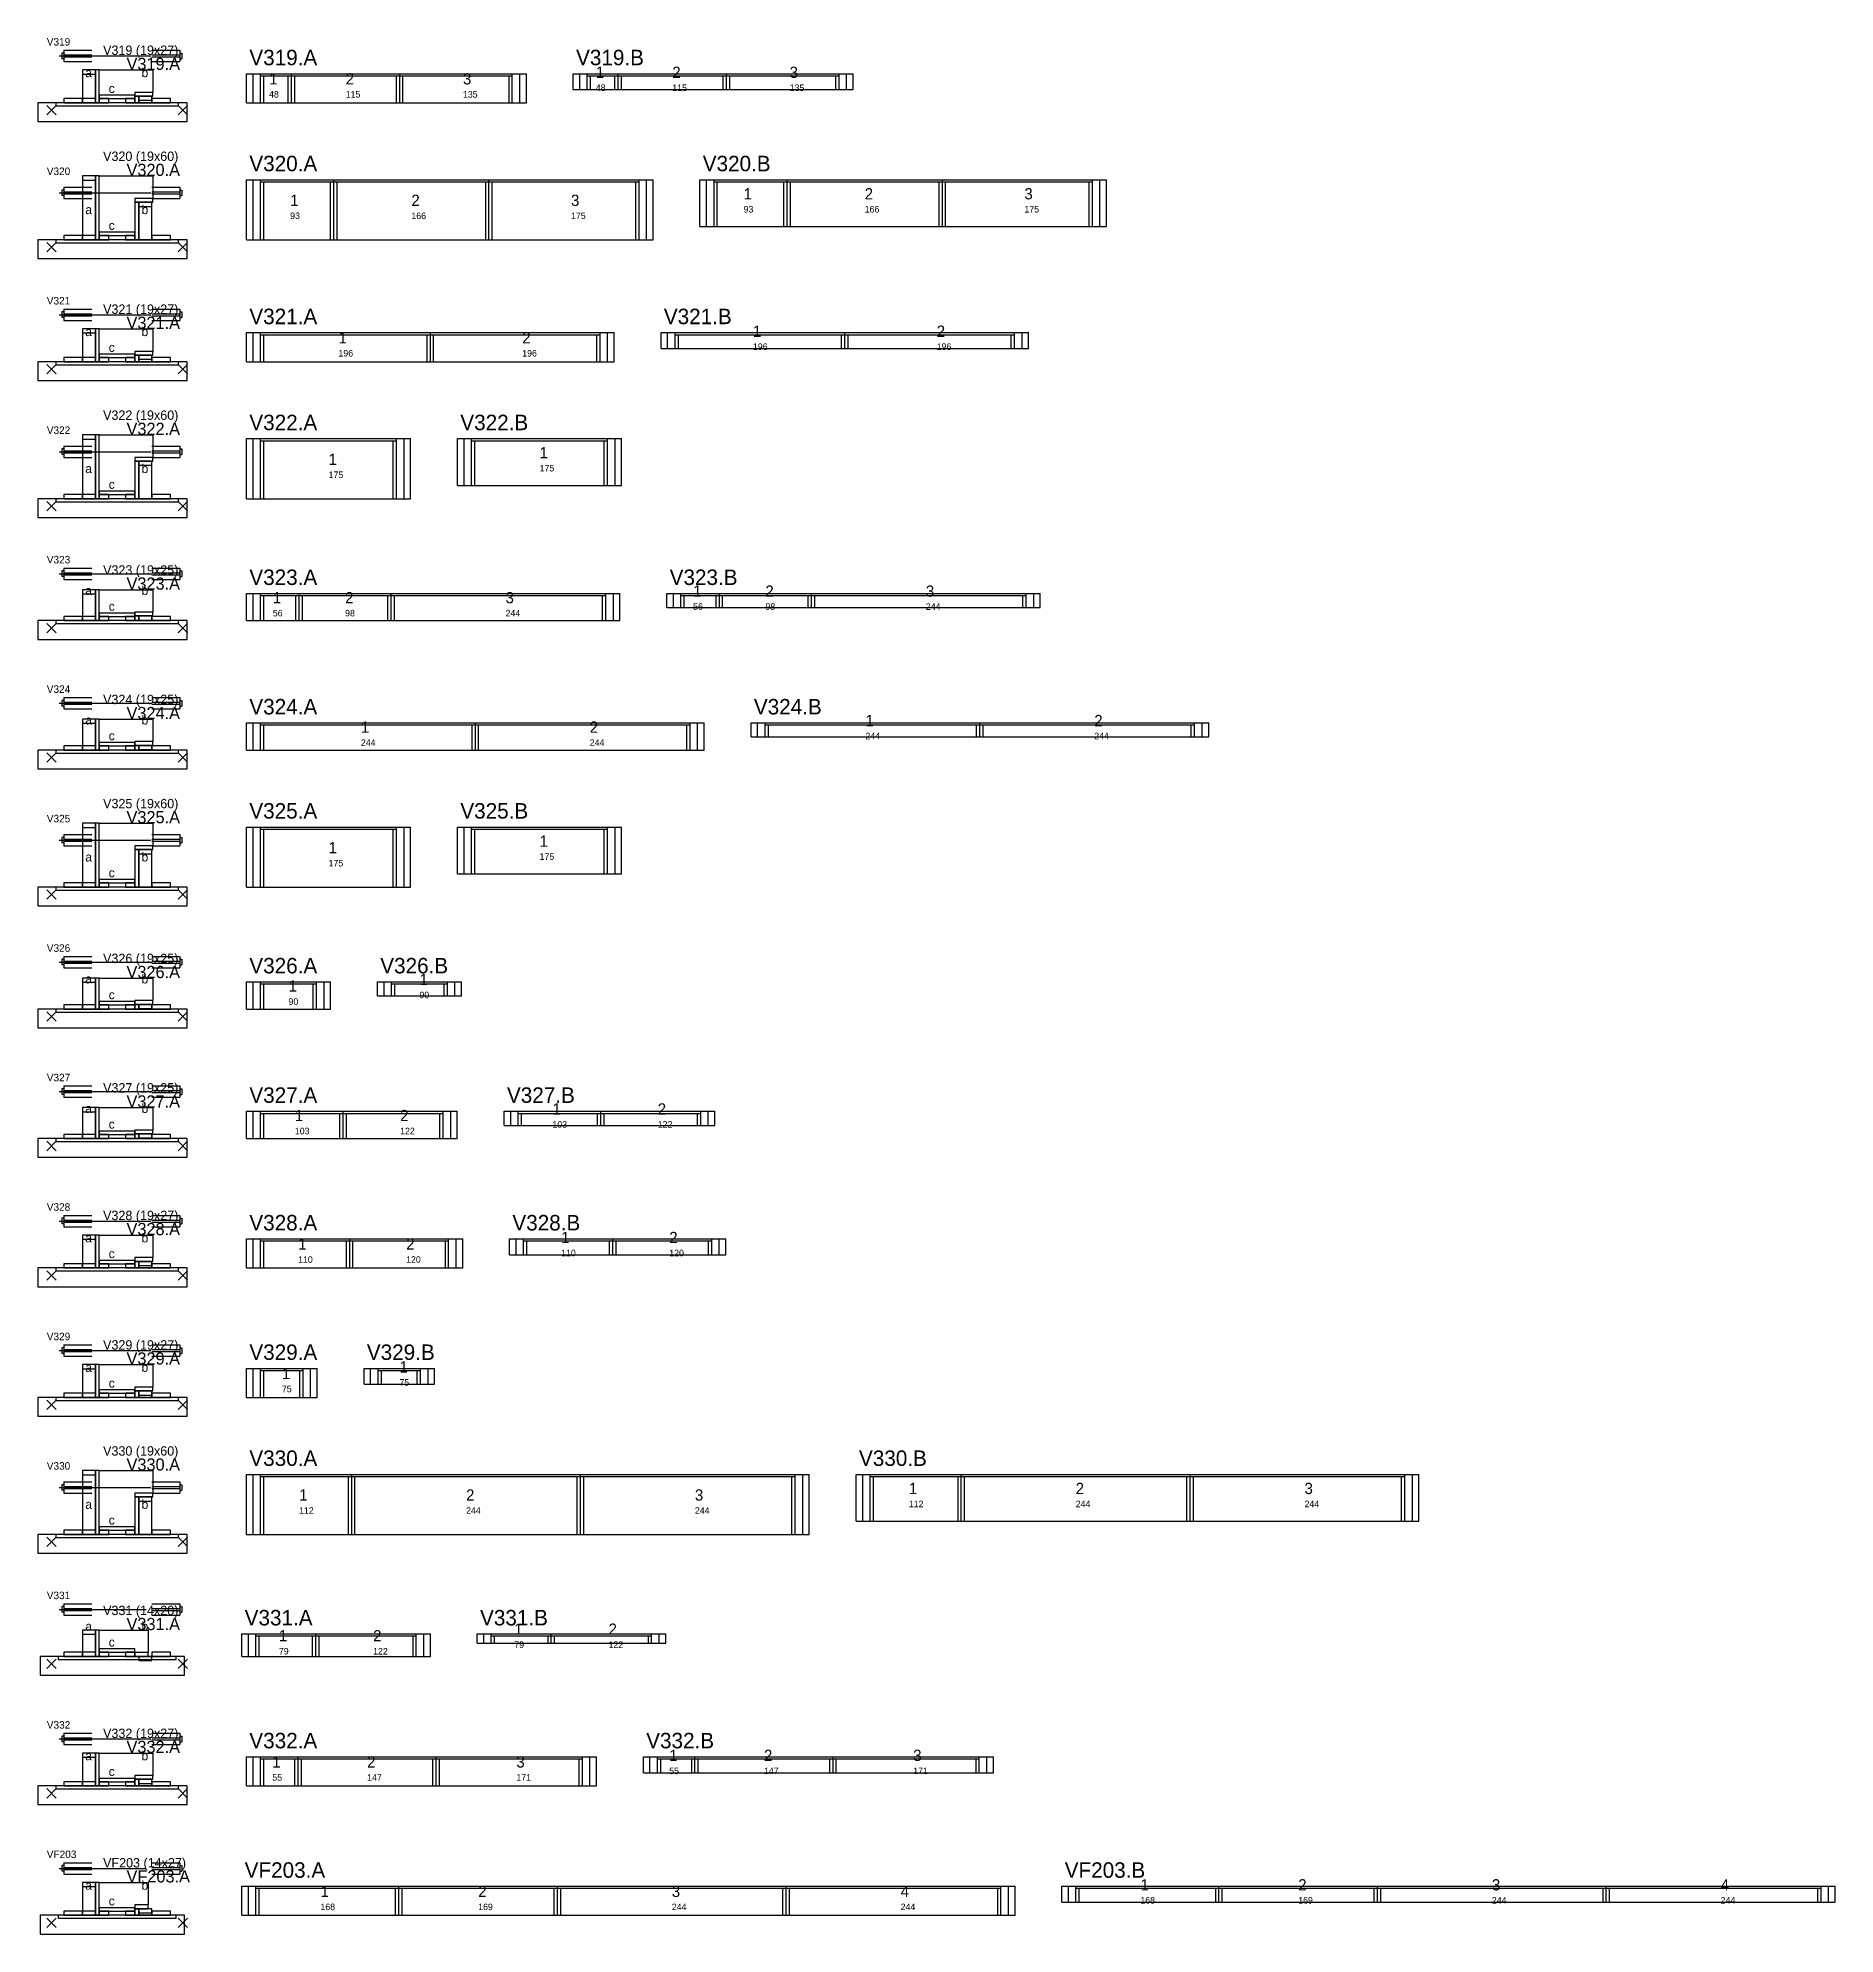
# Model space of a CAD drawing. Header units: metres. Extents: x -10 to 74425, y -2037 to 26.
# Drawn here: x 17004 to 18921, y -2008 to 13 of the extents above; entities that cross this region are included whole.
import ezdxf

# ---------------------------------------------------------------- set-up
doc = ezdxf.new("R2010")
doc.units = ezdxf.units.M
doc.layers.add('LABELS', color=3, linetype='Continuous')
doc.layers.add('VIGAS', color=7, linetype='Continuous')

msp = doc.modelspace()

# ---------------------------------------------------------------- texts
at = {"layer": 'LABELS'}
for s, p in [('V319', (17014, 5)), ('V320', (17014, -133)), ('V321', (17014, -271)), ('V322', (17014, -409)), ('V323', (17014, -547)), ('V324', (17014, -685)), ('V325', (17014, -823)), ('V326', (17014, -961)), ('V327', (17014, -1099)), ('V328', (17014, -1237)), ('V329', (17014, -1375)), ('V330', (17014, -1513)), ('V331', (17014, -1651)), ('V332', (17014, -1789)), ('VF203', (17014, -1927))]:
    msp.add_text(s, height=8, dxfattribs=at).set_placement(p)
at = {"layer": 'VIGAS'}
for s, height, p in [('V319 (19x27)', 10, (17074, -5)), ('V319.A', 16.5, (17230, -16)), ('V319.B', 16.5, (17578.4, -16)), ('V319.A', 13, (17099, -21)), ('b', 9.6, (17115, -28.7)), ('1', 12, (17599.4, -29.5)), ('2', 12, (17681, -29.5)), ('3', 12, (17806.2, -29.5)), ('a', 9.6, (17055, -28.7)), ('c', 9.6, (17080, -45.5)), ('1', 12, (17251, -36.5)), ('2', 12, (17332.7, -36.5)), ('3', 12, (17457.8, -36.5)), ('48', 7, (17599.4, -43.5)), ('115', 7, (17681, -43.5)), ('135', 7, (17806.2, -43.5)), ('48', 7, (17251, -50.5)), ('115', 7, (17332.7, -50.5)), ('135', 7, (17457.8, -50.5)), ('V320 (19x60)', 10, (17074, -118)), ('V320.A', 13, (17099, -134)), ('V320.A', 16.5, (17230, -129)), ('V320.B', 16.5, (17713.5, -129)), ('1', 12, (17273.5, -166)), ('2', 12, (17402.8, -166)), ('3', 12, (17573, -166)), ('1', 12, (17757, -159)), ('2', 12, (17886.2, -159)), ('3', 12, (18056.5, -159)), ('a', 9.6, (17055, -174.7)), ('b', 9.6, (17115, -174.7)), ('93', 7, (17273.5, -180)), ('166', 7, (17402.8, -180)), ('175', 7, (17573, -180)), ('93', 7, (17757, -173)), ('166', 7, (17886.2, -173)), ('175', 7, (18056.5, -173)), ('c', 9.6, (17080, -191.5)), ('V321 (19x27)', 10, (17074, -281)), ('V321.A', 16.5, (17230, -292)), ('V321.B', 16.5, (17672, -292)), ('a', 9.6, (17055, -304.7)), ('V321.A', 13, (17099, -297)), ('b', 9.6, (17115, -304.7)), ('1', 12, (17325, -312.5)), ('2', 12, (17521, -312.5)), ('1', 12, (17767, -305.5)), ('2', 12, (17963, -305.5)), ('c', 9.6, (17080, -321.5)), ('196', 7, (17325, -326.5)), ('196', 7, (17521, -326.5)), ('196', 7, (17767, -319.5)), ('196', 7, (17963, -319.5)), ('V322 (19x60)', 10, (17074, -394)), ('V322.A', 13, (17099, -410)), ('V322.A', 16.5, (17230, -405)), ('V322.B', 16.5, (17455, -405)), ('1', 12, (17539.5, -435)), ('a', 9.6, (17055, -450.7)), ('b', 9.6, (17115, -450.7)), ('1', 12, (17314.5, -442)), ('175', 7, (17539.5, -449)), ('c', 9.6, (17080, -467.5)), ('175', 7, (17314.5, -456)), ('V323 (19x25)', 10, (17074, -559)), ('V323.A', 13, (17099, -575)), ('V323.A', 16.5, (17230, -570)), ('V323.B', 16.5, (17678.2, -570)), ('a', 9.6, (17055, -580.7)), ('b', 9.6, (17115, -580.7)), ('1', 12, (17255, -589.5)), ('2', 12, (17332.1, -589.5)), ('3', 12, (17503.2, -589.5)), ('1', 12, (17703.2, -582.5)), ('2', 12, (17780.3, -582.5)), ('3', 12, (17951.4, -582.5)), ('c', 9.6, (17080, -597.5)), ('56', 7, (17255, -603.5)), ('98', 7, (17332.1, -603.5)), ('244', 7, (17503.2, -603.5)), ('56', 7, (17703.2, -596.5)), ('98', 7, (17780.3, -596.5)), ('244', 7, (17951.4, -596.5)), ('V324 (19x25)', 10, (17074, -697)), ('V324.A', 13, (17099, -713)), ('V324.A', 16.5, (17230, -708)), ('V324.B', 16.5, (17768, -708)), ('a', 9.6, (17055, -718.7)), ('b', 9.6, (17115, -718.7)), ('1', 12, (17349, -727.5)), ('2', 12, (17593, -727.5)), ('244', 7, (17887, -734.5)), ('1', 12, (17887, -720.5)), ('244', 7, (18131, -734.5)), ('2', 12, (18131, -720.5)), ('c', 9.6, (17080, -735.5)), ('244', 7, (17349, -741.5)), ('244', 7, (17593, -741.5)), ('V325 (19x60)', 10, (17074, -808)), ('V325.A', 16.5, (17230, -819)), ('V325.B', 16.5, (17455, -819)), ('V325.A', 13, (17099, -824)), ('1', 12, (17314.5, -856)), ('1', 12, (17539.5, -849)), ('a', 9.6, (17055, -864.7)), ('b', 9.6, (17115, -864.7)), ('175', 7, (17314.5, -870)), ('175', 7, (17539.5, -863)), ('c', 9.6, (17080, -881.5)), ('V326 (19x25)', 10, (17074, -973)), ('V326.A', 16.5, (17230, -984)), ('V326.B', 16.5, (17369.6, -984)), ('a', 9.6, (17055, -994.7)), ('V326.A', 13, (17099, -989)), ('b', 9.6, (17115, -994.7)), ('1', 12, (17411.4, -996.5)), ('c', 9.6, (17080, -1011.5)), ('90', 7, (17271.8, -1017.5)), ('1', 12, (17271.8, -1003.5)), ('90', 7, (17411.4, -1010.5)), ('V327 (19x25)', 10, (17074, -1111)), ('V327.A', 16.5, (17230, -1122)), ('V327.B', 16.5, (17504.7, -1122)), ('a', 9.6, (17055, -1132.7)), ('V327.A', 13, (17099, -1127)), ('b', 9.6, (17115, -1132.7)), ('1', 12, (17278.5, -1141.5)), ('2', 12, (17390.8, -1141.5)), ('1', 12, (17553.2, -1134.5)), ('2', 12, (17665.5, -1134.5)), ('c', 9.6, (17080, -1149.5)), ('103', 7, (17278.5, -1155.5)), ('122', 7, (17390.8, -1155.5)), ('103', 7, (17553.2, -1148.5)), ('122', 7, (17665.5, -1148.5)), ('V328 (19x27)', 10, (17074, -1247)), ('V328.A', 13, (17099, -1263)), ('V328.A', 16.5, (17230, -1258)), ('V328.B', 16.5, (17510.5, -1258)), ('a', 9.6, (17055, -1270.7)), ('b', 9.6, (17115, -1270.7)), ('1', 12, (17282, -1278.5)), ('2', 12, (17397.2, -1278.5)), ('1', 12, (17562.5, -1271.5)), ('2', 12, (17677.8, -1271.5)), ('c', 9.6, (17080, -1287.5)), ('110', 7, (17282, -1292.5)), ('120', 7, (17397.2, -1292.5)), ('110', 7, (17562.5, -1285.5)), ('120', 7, (17677.8, -1285.5)), ('V329 (19x27)', 10, (17074, -1385)), ('V329.A', 13, (17099, -1401)), ('V329.A', 16.5, (17230, -1396)), ('V329.B', 16.5, (17355.3, -1396)), ('a', 9.6, (17055, -1408.7)), ('b', 9.6, (17115, -1408.7)), ('1', 12, (17264.7, -1416.5)), ('1', 12, (17390, -1409.5)), ('c', 9.6, (17080, -1425.5)), ('75', 7, (17264.7, -1430.5)), ('75', 7, (17390, -1423.5)), ('V330 (19x60)', 10, (17074, -1498)), ('V330.A', 16.5, (17230, -1509)), ('V330.B', 16.5, (17880.1, -1509)), ('V330.A', 13, (17099, -1514)), ('1', 12, (17283, -1546)), ('2', 12, (17461.1, -1546)), ('3', 12, (17705.1, -1546)), ('1', 12, (17933.2, -1539)), ('2', 12, (18111.2, -1539)), ('3', 12, (18355.2, -1539)), ('a', 9.6, (17055, -1554.7)), ('b', 9.6, (17115, -1554.7)), ('112', 7, (17283, -1560)), ('244', 7, (17461.1, -1560)), ('244', 7, (17705.1, -1560)), ('112', 7, (17933.2, -1553)), ('244', 7, (18111.2, -1553)), ('244', 7, (18355.2, -1553)), ('c', 9.6, (17080, -1571.5)), ('a', 9.6, (17055, -1684.7)), ('V331 (14x20)', 10, (17074, -1668)), ('V331.A', 13, (17099, -1684)), ('b', 9.6, (17115, -1684.7)), ('V331.A', 16.5, (17225, -1679)), ('V331.B', 16.5, (17476, -1679)), ('1', 12, (17512.5, -1689)), ('2', 12, (17613, -1689)), ('c', 9.6, (17080, -1701.5)), ('1', 12, (17261.5, -1696)), ('2', 12, (17362, -1696)), ('79', 7, (17512.5, -1703)), ('122', 7, (17613, -1703)), ('79', 7, (17261.5, -1710)), ('122', 7, (17362, -1710)), ('V332 (19x27)', 10, (17074, -1799)), ('V332.A', 16.5, (17230, -1810)), ('V332.B', 16.5, (17653.2, -1810)), ('a', 9.6, (17055, -1822.7)), ('V332.A', 13, (17099, -1815)), ('b', 9.6, (17115, -1822.7)), ('1', 12, (17254.5, -1830.5)), ('2', 12, (17355.6, -1830.5)), ('3', 12, (17514.7, -1830.5)), ('1', 12, (17677.7, -1823.5)), ('2', 12, (17778.8, -1823.5)), ('3', 12, (17937.9, -1823.5)), ('c', 9.6, (17080, -1839.5)), ('55', 7, (17254.5, -1844.5)), ('147', 7, (17355.6, -1844.5)), ('171', 7, (17514.7, -1844.5)), ('55', 7, (17677.7, -1837.5)), ('147', 7, (17778.8, -1837.5)), ('171', 7, (17937.9, -1837.5)), ('VF203 (14x27)', 10, (17074, -1937)), ('VF203.A', 13, (17099, -1953)), ('VF203.A', 16.5, (17225, -1948)), ('VF203.B', 16.5, (18099.5, -1948)), ('a', 9.6, (17055, -1960.7)), ('b', 9.6, (17115, -1960.7)), ('1', 12, (17305.8, -1968.5)), ('2', 12, (17474, -1968.5)), ('3', 12, (17680.5, -1968.5)), ('4', 12, (17924.5, -1968.5)), ('1', 12, (18180.2, -1961.5)), ('2', 12, (18348.5, -1961.5)), ('3', 12, (18555, -1961.5)), ('4', 12, (18799, -1961.5)), ('c', 9.6, (17080, -1977.5)), ('168', 7, (17305.8, -1982.5)), ('169', 7, (17474, -1982.5)), ('244', 7, (17680.5, -1982.5)), ('244', 7, (17924.5, -1982.5)), ('168', 7, (18180.2, -1975.5)), ('169', 7, (18348.5, -1975.5)), ('244', 7, (18555, -1975.5)), ('244', 7, (18799, -1975.5))]:
    msp.add_text(s, height=height, dxfattribs=at).set_placement(p)

# ---------------------------------------------------------------- linework, layer by layer
at = {"layer": 'VIGAS'}
for p, q in [((17032, 0), (17062, 0)), ((17032, 0), (17032, -12)), ((17126, 0), (17156, 0)), ((17156, 0), (17156, -12)), ((17027, -6), (17125, -6)), ((17030, -3), (17030, -9)), ((17032, -3), (17030, -3)), ((17032, -9), (17030, -9)), ((17032, -5), (17062, -5)), ((17032, -7), (17062, -7)), ((17032, -12), (17062, -12)), ((17126, -5), (17156, -5)), ((17126, -7), (17156, -7)), ((17126, -12), (17156, -12)), ((17156, -3), (17158, -3)), ((17156, -9), (17158, -9)), ((17158, -3), (17158, -9)), ((17227, -25), (17275, -25)), ((17227, -56), (17227, -25)), ((17234, -56), (17234, -25)), ((17242, -56), (17242, -25)), ((17242, -27.2), (17275, -27.2)), ((17245.5, -56), (17245.5, -27.2)), ((17271.5, -56), (17271.5, -27.2)), ((17275, -56), (17275, -25)), ((17275, -56), (17275, -25)), ((17275, -25), (17390.3, -25)), ((17275, -56), (17275, -25)), ((17275, -56), (17275, -25)), ((17275, -56), (17275, -25)), ((17275, -27.2), (17390.3, -27.2)), ((17278.5, -56), (17278.5, -27.2)), ((17386.8, -56), (17386.8, -27.2)), ((17390.3, -56), (17390.3, -25)), ((17390.3, -56), (17390.3, -25)), ((17390.3, -25), (17525.4, -25)), ((17390.3, -56), (17390.3, -25)), ((17390.3, -56), (17390.3, -25)), ((17390.3, -56), (17390.3, -25)), ((17390.3, -27.2), (17510.4, -27.2)), ((17393.8, -56), (17393.8, -27.2)), ((17506.9, -56), (17506.9, -27.2)), ((17510.4, -56), (17510.4, -25)), ((17518.4, -56), (17518.4, -25)), ((17525.4, -56), (17525.4, -25)), ((17575.4, -25), (17623.4, -25)), ((17575.4, -42), (17575.4, -25)), ((17582.4, -42), (17582.4, -25)), ((17590.4, -42), (17590.4, -25)), ((17590.4, -27.2), (17623.4, -27.2)), ((17593.9, -42), (17593.9, -27.2)), ((17619.9, -42), (17619.9, -27.2)), ((17623.4, -42), (17623.4, -25)), ((17623.4, -42), (17623.4, -25)), ((17623.4, -25), (17738.7, -25)), ((17623.4, -42), (17623.4, -25)), ((17623.4, -42), (17623.4, -25)), ((17623.4, -42), (17623.4, -25)), ((17623.4, -27.2), (17738.7, -27.2)), ((17626.9, -42), (17626.9, -27.2)), ((17735.2, -42), (17735.2, -27.2)), ((17738.7, -42), (17738.7, -25)), ((17738.7, -42), (17738.7, -25)), ((17738.7, -25), (17873.8, -25)), ((17738.7, -42), (17738.7, -25)), ((17738.7, -42), (17738.7, -25)), ((17738.7, -42), (17738.7, -25)), ((17738.7, -27.2), (17858.8, -27.2)), ((17742.2, -42), (17742.2, -27.2)), ((17855.3, -42), (17855.3, -27.2)), ((17858.8, -42), (17858.8, -25)), ((17866.8, -42), (17866.8, -25)), ((17873.8, -42), (17873.8, -25)), ((17014, -69), (17024, -59)), ((17014, -59), (17024, -69)), ((17154, -69), (17164, -59)), ((17154, -59), (17164, -69)), ((17227, -56), (17275, -56)), ((17242, -56), (17245.5, -56)), ((17271.5, -56), (17275, -56)), ((17275, -56), (17390.3, -56)), ((17275, -56), (17278.5, -56)), ((17386.8, -56), (17390.3, -56)), ((17390.3, -56), (17525.4, -56)), ((17390.3, -56), (17393.8, -56)), ((17506.9, -56), (17510.4, -56)), ((17575.4, -42), (17623.4, -42)), ((17590.4, -42), (17593.9, -42)), ((17619.9, -42), (17623.4, -42)), ((17623.4, -42), (17738.7, -42)), ((17623.4, -42), (17626.9, -42)), ((17735.2, -42), (17738.7, -42)), ((17738.7, -42), (17873.8, -42)), ((17738.7, -42), (17742.2, -42)), ((17855.3, -42), (17858.8, -42)), ((17227, -138), (17320, -138)), ((17227, -202), (17227, -138)), ((17234, -202), (17234, -138)), ((17242, -202), (17242, -138)), ((17242, -140.2), (17320, -140.2)), ((17245.5, -202), (17245.5, -140.2)), ((17316.5, -202), (17316.5, -140.2)), ((17320, -202), (17320, -138)), ((17320, -202), (17320, -138)), ((17320, -138), (17485.5, -138)), ((17320, -202), (17320, -138)), ((17320, -202), (17320, -138)), ((17320, -202), (17320, -138)), ((17320, -140.2), (17485.5, -140.2)), ((17323.5, -202), (17323.5, -140.2)), ((17482, -202), (17482, -140.2)), ((17485.5, -202), (17485.5, -138)), ((17485.5, -202), (17485.5, -138)), ((17485.5, -138), (17660.5, -138)), ((17485.5, -202), (17485.5, -138)), ((17485.5, -202), (17485.5, -138)), ((17485.5, -202), (17485.5, -138)), ((17485.5, -140.2), (17645.5, -140.2)), ((17489, -202), (17489, -140.2)), ((17642, -202), (17642, -140.2)), ((17645.5, -202), (17645.5, -138)), ((17653.5, -202), (17653.5, -138)), ((17660.5, -202), (17660.5, -138)), ((17710.5, -138), (17803.5, -138)), ((17710.5, -188), (17710.5, -138)), ((17717.5, -188), (17717.5, -138)), ((17725.5, -188), (17725.5, -138)), ((17725.5, -140.2), (17803.5, -140.2)), ((17729, -188), (17729, -140.2)), ((17800, -188), (17800, -140.2)), ((17803.5, -188), (17803.5, -138)), ((17803.5, -188), (17803.5, -138)), ((17803.5, -138), (17969, -138)), ((17803.5, -188), (17803.5, -138)), ((17803.5, -188), (17803.5, -138)), ((17803.5, -188), (17803.5, -138)), ((17803.5, -140.2), (17969, -140.2)), ((17807, -188), (17807, -140.2)), ((17965.5, -188), (17965.5, -140.2)), ((17969, -188), (17969, -138)), ((17969, -188), (17969, -138)), ((17969, -138), (18144, -138)), ((17969, -188), (17969, -138)), ((17969, -188), (17969, -138)), ((17969, -188), (17969, -138)), ((17969, -140.2), (18129, -140.2)), ((17972.5, -188), (17972.5, -140.2)), ((18125.5, -188), (18125.5, -140.2)), ((18129, -188), (18129, -138)), ((18137, -188), (18137, -138)), ((18144, -188), (18144, -138)), ((17027, -152), (17125, -152)), ((17030, -149), (17030, -155)), ((17032, -149), (17030, -149)), ((17032, -155), (17030, -155)), ((17032, -146), (17062, -146)), ((17032, -146), (17032, -158)), ((17032, -151), (17062, -151)), ((17032, -153), (17062, -153)), ((17032, -158), (17062, -158)), ((17126, -146), (17156, -146)), ((17126, -151), (17156, -151)), ((17126, -153), (17156, -153)), ((17126, -158), (17156, -158)), ((17156, -146), (17156, -158)), ((17156, -149), (17158, -149)), ((17156, -155), (17158, -155)), ((17158, -149), (17158, -155)), ((17227, -202), (17320, -202)), ((17242, -202), (17245.5, -202)), ((17316.5, -202), (17320, -202)), ((17320, -202), (17485.5, -202)), ((17320, -202), (17323.5, -202)), ((17482, -202), (17485.5, -202)), ((17485.5, -202), (17660.5, -202)), ((17485.5, -202), (17489, -202)), ((17642, -202), (17645.5, -202)), ((17710.5, -188), (17803.5, -188)), ((17725.5, -188), (17729, -188)), ((17800, -188), (17803.5, -188)), ((17803.5, -188), (17969, -188)), ((17803.5, -188), (17807, -188)), ((17965.5, -188), (17969, -188)), ((17969, -188), (18144, -188)), ((17969, -188), (17972.5, -188)), ((18125.5, -188), (18129, -188)), ((17014, -215), (17024, -205)), ((17014, -205), (17024, -215)), ((17154, -215), (17164, -205)), ((17154, -205), (17164, -215)), ((17027, -282), (17125, -282)), ((17030, -279), (17030, -285)), ((17032, -279), (17030, -279)), ((17032, -276), (17062, -276)), ((17032, -276), (17032, -288)), ((17032, -281), (17062, -281)), ((17126, -276), (17156, -276)), ((17126, -281), (17156, -281)), ((17156, -276), (17156, -288)), ((17156, -279), (17158, -279)), ((17158, -279), (17158, -285)), ((17032, -285), (17030, -285)), ((17032, -283), (17062, -283)), ((17032, -288), (17062, -288)), ((17126, -283), (17156, -283)), ((17126, -288), (17156, -288)), ((17156, -285), (17158, -285)), ((17227, -301), (17423, -301)), ((17227, -332), (17227, -301)), ((17234, -332), (17234, -301)), ((17242, -332), (17242, -301)), ((17423, -332), (17423, -301)), ((17423, -332), (17423, -301)), ((17423, -301), (17619, -301)), ((17423, -332), (17423, -301)), ((17423, -332), (17423, -301)), ((17423, -332), (17423, -301)), ((17604, -332), (17604, -301)), ((17612, -332), (17612, -301)), ((17619, -332), (17619, -301)), ((17669, -301), (17865, -301)), ((17669, -318), (17669, -301)), ((17676, -318), (17676, -301)), ((17684, -318), (17684, -301)), ((17865, -318), (17865, -301)), ((17865, -318), (17865, -301)), ((17865, -301), (18061, -301)), ((17865, -318), (17865, -301)), ((17865, -318), (17865, -301)), ((17865, -318), (17865, -301)), ((18046, -318), (18046, -301)), ((18054, -318), (18054, -301)), ((18061, -318), (18061, -301)), ((17242, -303.2), (17423, -303.2)), ((17245.5, -332), (17245.5, -303.2)), ((17419.5, -332), (17419.5, -303.2)), ((17423, -303.2), (17604, -303.2)), ((17426.5, -332), (17426.5, -303.2)), ((17600.5, -332), (17600.5, -303.2)), ((17669, -318), (17865, -318)), ((17684, -303.2), (17865, -303.2)), ((17684, -318), (17687.5, -318)), ((17687.5, -318), (17687.5, -303.2)), ((17861.5, -318), (17861.5, -303.2)), ((17861.5, -318), (17865, -318)), ((17865, -303.2), (18046, -303.2)), ((17865, -318), (18061, -318)), ((17865, -318), (17868.5, -318)), ((17868.5, -318), (17868.5, -303.2)), ((18042.5, -318), (18042.5, -303.2)), ((18042.5, -318), (18046, -318)), ((17014, -345), (17024, -335)), ((17014, -335), (17024, -345)), ((17154, -345), (17164, -335)), ((17154, -335), (17164, -345)), ((17227, -332), (17423, -332)), ((17242, -332), (17245.5, -332)), ((17419.5, -332), (17423, -332)), ((17423, -332), (17619, -332)), ((17423, -332), (17426.5, -332)), ((17600.5, -332), (17604, -332)), ((17032, -422), (17062, -422)), ((17032, -422), (17032, -434)), ((17126, -422), (17156, -422)), ((17156, -422), (17156, -434)), ((17227, -414), (17402, -414)), ((17227, -478), (17227, -414)), ((17234, -478), (17234, -414)), ((17242, -478), (17242, -414)), ((17242, -416.2), (17387, -416.2)), ((17245.5, -478), (17245.5, -416.2)), ((17383.5, -478), (17383.5, -416.2)), ((17387, -478), (17387, -414)), ((17395, -478), (17395, -414)), ((17402, -478), (17402, -414)), ((17452, -414), (17627, -414)), ((17452, -464), (17452, -414)), ((17459, -464), (17459, -414)), ((17467, -464), (17467, -414)), ((17467, -416.2), (17612, -416.2)), ((17470.5, -464), (17470.5, -416.2)), ((17608.5, -464), (17608.5, -416.2)), ((17612, -464), (17612, -414)), ((17620, -464), (17620, -414)), ((17627, -464), (17627, -414)), ((17027, -428), (17125, -428)), ((17030, -425), (17030, -431)), ((17032, -425), (17030, -425)), ((17032, -431), (17030, -431)), ((17032, -427), (17062, -427)), ((17032, -429), (17062, -429)), ((17032, -434), (17062, -434)), ((17126, -427), (17156, -427)), ((17126, -429), (17156, -429)), ((17126, -434), (17156, -434)), ((17156, -425), (17158, -425)), ((17156, -431), (17158, -431)), ((17158, -425), (17158, -431)), ((17452, -464), (17627, -464)), ((17467, -464), (17470.5, -464)), ((17608.5, -464), (17612, -464)), ((17014, -491), (17024, -481)), ((17014, -481), (17024, -491)), ((17154, -491), (17164, -481)), ((17154, -481), (17164, -491)), ((17227, -478), (17402, -478)), ((17242, -478), (17245.5, -478)), ((17383.5, -478), (17387, -478)), ((17027, -558), (17125, -558)), ((17030, -555), (17030, -561)), ((17032, -555), (17030, -555)), ((17032, -561), (17030, -561)), ((17032, -552), (17062, -552)), ((17032, -552), (17032, -564)), ((17032, -557), (17062, -557)), ((17032, -559), (17062, -559)), ((17032, -564), (17062, -564)), ((17126, -552), (17156, -552)), ((17126, -557), (17156, -557)), ((17126, -559), (17156, -559)), ((17126, -564), (17156, -564)), ((17156, -552), (17156, -564)), ((17156, -555), (17158, -555)), ((17156, -561), (17158, -561)), ((17158, -555), (17158, -561)), ((17227, -579), (17283, -579)), ((17227, -608), (17227, -579)), ((17234, -608), (17234, -579)), ((17242, -608), (17242, -579)), ((17242, -581.2), (17283, -581.2)), ((17245.5, -608), (17245.5, -581.2)), ((17279.5, -608), (17279.5, -581.2)), ((17283, -608), (17283, -579)), ((17283, -608), (17283, -579)), ((17283, -579), (17381.2, -579)), ((17283, -608), (17283, -579)), ((17283, -608), (17283, -579)), ((17283, -608), (17283, -579)), ((17283, -581.2), (17381.2, -581.2)), ((17286.5, -608), (17286.5, -581.2)), ((17377.7, -608), (17377.7, -581.2)), ((17381.2, -608), (17381.2, -579)), ((17381.2, -608), (17381.2, -579)), ((17381.2, -579), (17625.2, -579)), ((17381.2, -608), (17381.2, -579)), ((17381.2, -608), (17381.2, -579)), ((17381.2, -608), (17381.2, -579)), ((17381.2, -581.2), (17610.2, -581.2)), ((17384.7, -608), (17384.7, -581.2)), ((17606.7, -608), (17606.7, -581.2)), ((17610.2, -608), (17610.2, -579)), ((17618.2, -608), (17618.2, -579)), ((17625.2, -608), (17625.2, -579)), ((17675.2, -579), (17731.2, -579)), ((17675.2, -594), (17675.2, -579)), ((17682.2, -594), (17682.2, -579)), ((17690.2, -594), (17690.2, -579)), ((17690.2, -581.2), (17731.2, -581.2)), ((17693.7, -594), (17693.7, -581.2)), ((17727.7, -594), (17727.7, -581.2)), ((17731.2, -594), (17731.2, -579)), ((17731.2, -594), (17731.2, -579)), ((17731.2, -579), (17829.4, -579)), ((17731.2, -594), (17731.2, -579)), ((17731.2, -594), (17731.2, -579)), ((17731.2, -594), (17731.2, -579)), ((17731.2, -581.2), (17829.4, -581.2)), ((17734.7, -594), (17734.7, -581.2)), ((17825.9, -594), (17825.9, -581.2)), ((17829.4, -594), (17829.4, -579)), ((17829.4, -594), (17829.4, -579)), ((17829.4, -579), (18073.4, -579)), ((17829.4, -594), (17829.4, -579)), ((17829.4, -594), (17829.4, -579)), ((17829.4, -594), (17829.4, -579)), ((17829.4, -581.2), (18058.4, -581.2)), ((17832.9, -594), (17832.9, -581.2)), ((18054.9, -594), (18054.9, -581.2)), ((18058.4, -594), (18058.4, -579)), ((18066.4, -594), (18066.4, -579)), ((18073.4, -594), (18073.4, -579)), ((17675.2, -594), (17731.2, -594)), ((17690.2, -594), (17693.7, -594)), ((17727.7, -594), (17731.2, -594)), ((17731.2, -594), (17829.4, -594)), ((17731.2, -594), (17734.7, -594)), ((17825.9, -594), (17829.4, -594)), ((17829.4, -594), (18073.4, -594)), ((17829.4, -594), (17832.9, -594)), ((18054.9, -594), (18058.4, -594)), ((17014, -621), (17024, -611)), ((17014, -611), (17024, -621)), ((17154, -621), (17164, -611)), ((17154, -611), (17164, -621)), ((17227, -608), (17283, -608)), ((17242, -608), (17245.5, -608)), ((17279.5, -608), (17283, -608)), ((17283, -608), (17381.2, -608)), ((17283, -608), (17286.5, -608)), ((17377.7, -608), (17381.2, -608)), ((17381.2, -608), (17625.2, -608)), ((17381.2, -608), (17384.7, -608)), ((17606.7, -608), (17610.2, -608)), ((17027, -696), (17125, -696)), ((17030, -693), (17030, -699)), ((17032, -693), (17030, -693)), ((17032, -699), (17030, -699)), ((17032, -690), (17062, -690)), ((17032, -690), (17032, -702)), ((17032, -695), (17062, -695)), ((17032, -697), (17062, -697)), ((17032, -702), (17062, -702)), ((17126, -690), (17156, -690)), ((17126, -695), (17156, -695)), ((17126, -697), (17156, -697)), ((17126, -702), (17156, -702)), ((17156, -690), (17156, -702)), ((17156, -693), (17158, -693)), ((17156, -699), (17158, -699)), ((17158, -693), (17158, -699)), ((17227, -717), (17471, -717)), ((17227, -746), (17227, -717)), ((17234, -746), (17234, -717)), ((17242, -746), (17242, -717)), ((17242, -719.2), (17471, -719.2)), ((17245.5, -746), (17245.5, -719.2)), ((17467.5, -746), (17467.5, -719.2)), ((17471, -746), (17471, -717)), ((17471, -746), (17471, -717)), ((17471, -717), (17715, -717)), ((17471, -746), (17471, -717)), ((17471, -746), (17471, -717)), ((17471, -746), (17471, -717)), ((17471, -719.2), (17700, -719.2)), ((17474.5, -746), (17474.5, -719.2)), ((17696.5, -746), (17696.5, -719.2)), ((17700, -746), (17700, -717)), ((17708, -746), (17708, -717)), ((17715, -746), (17715, -717)), ((17765, -717), (18009, -717)), ((17765, -732), (17765, -717)), ((17772, -732), (17772, -717)), ((17780, -732), (17780, -717)), ((17780, -719.2), (18009, -719.2)), ((17783.5, -732), (17783.5, -719.2)), ((18005.5, -732), (18005.5, -719.2)), ((18009, -732), (18009, -717)), ((18009, -732), (18009, -717)), ((18009, -717), (18253, -717)), ((18009, -732), (18009, -717)), ((18009, -732), (18009, -717)), ((18009, -732), (18009, -717)), ((18009, -719.2), (18238, -719.2)), ((18012.5, -732), (18012.5, -719.2)), ((18234.5, -732), (18234.5, -719.2)), ((18238, -732), (18238, -717)), ((18246, -732), (18246, -717)), ((18253, -732), (18253, -717)), ((17227, -746), (17471, -746)), ((17242, -746), (17245.5, -746)), ((17467.5, -746), (17471, -746)), ((17471, -746), (17715, -746)), ((17471, -746), (17474.5, -746)), ((17696.5, -746), (17700, -746)), ((17765, -732), (18009, -732)), ((17780, -732), (17783.5, -732)), ((18005.5, -732), (18009, -732)), ((18009, -732), (18253, -732)), ((18009, -732), (18012.5, -732)), ((18234.5, -732), (18238, -732)), ((17014, -759), (17024, -749)), ((17014, -749), (17024, -759)), ((17154, -759), (17164, -749)), ((17154, -749), (17164, -759)), ((17227, -828), (17402, -828)), ((17227, -892), (17227, -828)), ((17234, -892), (17234, -828)), ((17242, -892), (17242, -828)), ((17387, -892), (17387, -828)), ((17395, -892), (17395, -828)), ((17402, -892), (17402, -828)), ((17452, -828), (17627, -828)), ((17452, -878), (17452, -828)), ((17459, -878), (17459, -828)), ((17467, -878), (17467, -828)), ((17612, -878), (17612, -828)), ((17620, -878), (17620, -828)), ((17627, -878), (17627, -828)), ((17027, -842), (17125, -842)), ((17030, -839), (17030, -845)), ((17032, -839), (17030, -839)), ((17032, -845), (17030, -845)), ((17032, -836), (17062, -836)), ((17032, -836), (17032, -848)), ((17032, -841), (17062, -841)), ((17032, -843), (17062, -843)), ((17032, -848), (17062, -848)), ((17126, -836), (17156, -836)), ((17126, -841), (17156, -841)), ((17126, -843), (17156, -843)), ((17126, -848), (17156, -848)), ((17156, -836), (17156, -848)), ((17156, -839), (17158, -839)), ((17156, -845), (17158, -845)), ((17158, -839), (17158, -845)), ((17242, -830.2), (17387, -830.2)), ((17245.5, -892), (17245.5, -830.2)), ((17383.5, -892), (17383.5, -830.2)), ((17467, -830.2), (17612, -830.2)), ((17470.5, -878), (17470.5, -830.2)), ((17608.5, -878), (17608.5, -830.2)), ((17452, -878), (17627, -878)), ((17467, -878), (17470.5, -878)), ((17608.5, -878), (17612, -878)), ((17014, -905), (17024, -895)), ((17014, -895), (17024, -905)), ((17154, -905), (17164, -895)), ((17154, -895), (17164, -905)), ((17227, -892), (17402, -892)), ((17242, -892), (17245.5, -892)), ((17383.5, -892), (17387, -892)), ((17030, -969), (17030, -975)), ((17032, -969), (17030, -969)), ((17032, -966), (17062, -966)), ((17032, -966), (17032, -978)), ((17126, -966), (17156, -966)), ((17156, -966), (17156, -978)), ((17156, -969), (17158, -969)), ((17158, -969), (17158, -975)), ((17027, -972), (17125, -972)), ((17032, -975), (17030, -975)), ((17032, -971), (17062, -971)), ((17032, -973), (17062, -973)), ((17032, -978), (17062, -978)), ((17126, -971), (17156, -971)), ((17126, -973), (17156, -973)), ((17126, -978), (17156, -978)), ((17156, -975), (17158, -975)), ((17227, -993), (17316.6, -993)), ((17227, -1022), (17227, -993)), ((17234, -1022), (17234, -993)), ((17242, -1022), (17242, -993)), ((17242, -995.2), (17301.6, -995.2)), ((17245.5, -1022), (17245.5, -995.2)), ((17298.1, -1022), (17298.1, -995.2)), ((17301.6, -1022), (17301.6, -993)), ((17309.6, -1022), (17309.6, -993)), ((17316.6, -1022), (17316.6, -993)), ((17366.6, -993), (17456.2, -993)), ((17366.6, -1008), (17366.6, -993)), ((17366.6, -1008), (17456.2, -1008)), ((17373.6, -1008), (17373.6, -993)), ((17381.6, -1008), (17381.6, -993)), ((17381.6, -995.2), (17441.2, -995.2)), ((17381.6, -1008), (17385.1, -1008)), ((17385.1, -1008), (17385.1, -995.2)), ((17437.7, -1008), (17437.7, -995.2)), ((17437.7, -1008), (17441.2, -1008)), ((17441.2, -1008), (17441.2, -993)), ((17449.2, -1008), (17449.2, -993)), ((17456.2, -1008), (17456.2, -993)), ((17014, -1035), (17024, -1025)), ((17014, -1025), (17024, -1035)), ((17154, -1035), (17164, -1025)), ((17154, -1025), (17164, -1035)), ((17227, -1022), (17316.6, -1022)), ((17242, -1022), (17245.5, -1022)), ((17298.1, -1022), (17301.6, -1022)), ((17027, -1110), (17125, -1110)), ((17030, -1107), (17030, -1113)), ((17032, -1107), (17030, -1107)), ((17032, -1104), (17062, -1104)), ((17032, -1104), (17032, -1116)), ((17032, -1109), (17062, -1109)), ((17032, -1111), (17062, -1111)), ((17126, -1104), (17156, -1104)), ((17126, -1109), (17156, -1109)), ((17126, -1111), (17156, -1111)), ((17156, -1104), (17156, -1116)), ((17156, -1107), (17158, -1107)), ((17158, -1107), (17158, -1113)), ((17032, -1113), (17030, -1113)), ((17032, -1116), (17062, -1116)), ((17126, -1116), (17156, -1116)), ((17156, -1113), (17158, -1113)), ((17227, -1131), (17330, -1131)), ((17227, -1160), (17227, -1131)), ((17234, -1160), (17234, -1131)), ((17242, -1160), (17242, -1131)), ((17330, -1160), (17330, -1131)), ((17330, -1160), (17330, -1131)), ((17330, -1131), (17451.7, -1131)), ((17330, -1160), (17330, -1131)), ((17330, -1160), (17330, -1131)), ((17330, -1160), (17330, -1131)), ((17436.7, -1160), (17436.7, -1131)), ((17444.7, -1160), (17444.7, -1131)), ((17451.7, -1160), (17451.7, -1131)), ((17501.7, -1131), (17604.7, -1131)), ((17501.7, -1146), (17501.7, -1131)), ((17508.7, -1146), (17508.7, -1131)), ((17516.7, -1146), (17516.7, -1131)), ((17604.7, -1146), (17604.7, -1131)), ((17604.7, -1146), (17604.7, -1131)), ((17604.7, -1131), (17726.4, -1131)), ((17604.7, -1146), (17604.7, -1131)), ((17604.7, -1146), (17604.7, -1131)), ((17604.7, -1146), (17604.7, -1131)), ((17711.4, -1146), (17711.4, -1131)), ((17719.4, -1146), (17719.4, -1131)), ((17726.4, -1146), (17726.4, -1131)), ((17242, -1133.2), (17330, -1133.2)), ((17245.5, -1160), (17245.5, -1133.2)), ((17326.5, -1160), (17326.5, -1133.2)), ((17330, -1133.2), (17436.7, -1133.2)), ((17333.5, -1160), (17333.5, -1133.2)), ((17433.2, -1160), (17433.2, -1133.2)), ((17501.7, -1146), (17604.7, -1146)), ((17516.7, -1133.2), (17604.7, -1133.2)), ((17516.7, -1146), (17520.2, -1146)), ((17520.2, -1146), (17520.2, -1133.2)), ((17601.2, -1146), (17601.2, -1133.2)), ((17601.2, -1146), (17604.7, -1146)), ((17604.7, -1133.2), (17711.4, -1133.2)), ((17604.7, -1146), (17726.4, -1146)), ((17604.7, -1146), (17608.2, -1146)), ((17608.2, -1146), (17608.2, -1133.2)), ((17707.9, -1146), (17707.9, -1133.2)), ((17707.9, -1146), (17711.4, -1146)), ((17014, -1173), (17024, -1163)), ((17014, -1163), (17024, -1173)), ((17154, -1173), (17164, -1163)), ((17154, -1163), (17164, -1173)), ((17227, -1160), (17330, -1160)), ((17242, -1160), (17245.5, -1160)), ((17326.5, -1160), (17330, -1160)), ((17330, -1160), (17451.7, -1160)), ((17330, -1160), (17333.5, -1160)), ((17433.2, -1160), (17436.7, -1160)), ((17027, -1248), (17125, -1248)), ((17030, -1245), (17030, -1251)), ((17032, -1245), (17030, -1245)), ((17032, -1251), (17030, -1251)), ((17032, -1242), (17062, -1242)), ((17032, -1242), (17032, -1254)), ((17032, -1247), (17062, -1247)), ((17032, -1249), (17062, -1249)), ((17126, -1242), (17156, -1242)), ((17126, -1247), (17156, -1247)), ((17126, -1249), (17156, -1249)), ((17156, -1242), (17156, -1254)), ((17156, -1245), (17158, -1245)), ((17156, -1251), (17158, -1251)), ((17158, -1245), (17158, -1251)), ((17032, -1254), (17062, -1254)), ((17126, -1254), (17156, -1254)), ((17227, -1267), (17337, -1267)), ((17227, -1298), (17227, -1267)), ((17234, -1298), (17234, -1267)), ((17242, -1298), (17242, -1267)), ((17242, -1269.2), (17337, -1269.2)), ((17245.5, -1298), (17245.5, -1269.2)), ((17333.5, -1298), (17333.5, -1269.2)), ((17337, -1298), (17337, -1267)), ((17337, -1298), (17337, -1267)), ((17337, -1267), (17457.5, -1267)), ((17337, -1298), (17337, -1267)), ((17337, -1298), (17337, -1267)), ((17337, -1298), (17337, -1267)), ((17337, -1269.2), (17442.5, -1269.2)), ((17340.5, -1298), (17340.5, -1269.2)), ((17439, -1298), (17439, -1269.2)), ((17442.5, -1298), (17442.5, -1267)), ((17450.5, -1298), (17450.5, -1267)), ((17457.5, -1298), (17457.5, -1267)), ((17507.5, -1267), (17617.5, -1267)), ((17507.5, -1284), (17507.5, -1267)), ((17514.5, -1284), (17514.5, -1267)), ((17522.5, -1284), (17522.5, -1267)), ((17522.5, -1269.2), (17617.5, -1269.2)), ((17526, -1284), (17526, -1269.2)), ((17614, -1284), (17614, -1269.2)), ((17617.5, -1284), (17617.5, -1267)), ((17617.5, -1284), (17617.5, -1267)), ((17617.5, -1267), (17738, -1267)), ((17617.5, -1284), (17617.5, -1267)), ((17617.5, -1284), (17617.5, -1267)), ((17617.5, -1284), (17617.5, -1267)), ((17617.5, -1269.2), (17723, -1269.2)), ((17621, -1284), (17621, -1269.2)), ((17719.5, -1284), (17719.5, -1269.2)), ((17723, -1284), (17723, -1267)), ((17731, -1284), (17731, -1267)), ((17738, -1284), (17738, -1267)), ((17507.5, -1284), (17617.5, -1284)), ((17522.5, -1284), (17526, -1284)), ((17614, -1284), (17617.5, -1284)), ((17617.5, -1284), (17738, -1284)), ((17617.5, -1284), (17621, -1284)), ((17719.5, -1284), (17723, -1284)), ((17014, -1311), (17024, -1301)), ((17014, -1301), (17024, -1311)), ((17154, -1311), (17164, -1301)), ((17154, -1301), (17164, -1311)), ((17227, -1298), (17337, -1298)), ((17242, -1298), (17245.5, -1298)), ((17333.5, -1298), (17337, -1298)), ((17337, -1298), (17457.5, -1298)), ((17337, -1298), (17340.5, -1298)), ((17439, -1298), (17442.5, -1298)), ((17027, -1386), (17125, -1386)), ((17030, -1383), (17030, -1389)), ((17032, -1383), (17030, -1383)), ((17032, -1389), (17030, -1389)), ((17032, -1380), (17062, -1380)), ((17032, -1380), (17032, -1392)), ((17032, -1385), (17062, -1385)), ((17032, -1387), (17062, -1387)), ((17032, -1392), (17062, -1392)), ((17126, -1380), (17156, -1380)), ((17126, -1385), (17156, -1385)), ((17126, -1387), (17156, -1387)), ((17126, -1392), (17156, -1392)), ((17156, -1380), (17156, -1392)), ((17156, -1383), (17158, -1383)), ((17156, -1389), (17158, -1389)), ((17158, -1383), (17158, -1389)), ((17227, -1405), (17302.3, -1405)), ((17227, -1436), (17227, -1405)), ((17234, -1436), (17234, -1405)), ((17242, -1436), (17242, -1405)), ((17242, -1407.2), (17287.3, -1407.2)), ((17245.5, -1436), (17245.5, -1407.2)), ((17283.8, -1436), (17283.8, -1407.2)), ((17287.3, -1436), (17287.3, -1405)), ((17295.3, -1436), (17295.3, -1405)), ((17302.3, -1436), (17302.3, -1405)), ((17352.3, -1405), (17427.6, -1405)), ((17352.3, -1422), (17352.3, -1405)), ((17359.3, -1422), (17359.3, -1405)), ((17367.3, -1422), (17367.3, -1405)), ((17367.3, -1407.2), (17412.6, -1407.2)), ((17370.8, -1422), (17370.8, -1407.2)), ((17409.1, -1422), (17409.1, -1407.2)), ((17412.6, -1422), (17412.6, -1405)), ((17420.6, -1422), (17420.6, -1405)), ((17427.6, -1422), (17427.6, -1405)), ((17352.3, -1422), (17427.6, -1422)), ((17367.3, -1422), (17370.8, -1422)), ((17409.1, -1422), (17412.6, -1422)), ((17014, -1449), (17024, -1439)), ((17014, -1439), (17024, -1449)), ((17154, -1449), (17164, -1439)), ((17154, -1439), (17164, -1449)), ((17227, -1436), (17302.3, -1436)), ((17242, -1436), (17245.5, -1436)), ((17283.8, -1436), (17287.3, -1436)), ((17027, -1532), (17125, -1532)), ((17030, -1529), (17030, -1535)), ((17032, -1529), (17030, -1529)), ((17032, -1535), (17030, -1535)), ((17032, -1526), (17062, -1526)), ((17032, -1526), (17032, -1538)), ((17032, -1531), (17062, -1531)), ((17032, -1533), (17062, -1533)), ((17126, -1526), (17156, -1526)), ((17126, -1531), (17156, -1531)), ((17126, -1533), (17156, -1533)), ((17156, -1526), (17156, -1538)), ((17156, -1529), (17158, -1529)), ((17156, -1535), (17158, -1535)), ((17158, -1529), (17158, -1535)), ((17227, -1518), (17339.1, -1518)), ((17227, -1582), (17227, -1518)), ((17234, -1582), (17234, -1518)), ((17242, -1582), (17242, -1518)), ((17242, -1520.2), (17339.1, -1520.2)), ((17245.5, -1582), (17245.5, -1520.2)), ((17335.6, -1582), (17335.6, -1520.2)), ((17339.1, -1582), (17339.1, -1518)), ((17339.1, -1582), (17339.1, -1518)), ((17339.1, -1518), (17583.1, -1518)), ((17339.1, -1582), (17339.1, -1518)), ((17339.1, -1582), (17339.1, -1518)), ((17339.1, -1582), (17339.1, -1518)), ((17339.1, -1520.2), (17583.1, -1520.2)), ((17342.6, -1582), (17342.6, -1520.2)), ((17579.6, -1582), (17579.6, -1520.2)), ((17583.1, -1582), (17583.1, -1518)), ((17583.1, -1582), (17583.1, -1518)), ((17583.1, -1518), (17827.1, -1518)), ((17583.1, -1582), (17583.1, -1518)), ((17583.1, -1582), (17583.1, -1518)), ((17583.1, -1582), (17583.1, -1518)), ((17583.1, -1520.2), (17812.1, -1520.2)), ((17586.6, -1582), (17586.6, -1520.2)), ((17808.6, -1582), (17808.6, -1520.2)), ((17812.1, -1582), (17812.1, -1518)), ((17820.1, -1582), (17820.1, -1518)), ((17827.1, -1582), (17827.1, -1518)), ((17877.1, -1518), (17989.2, -1518)), ((17877.1, -1568), (17877.1, -1518)), ((17884.1, -1568), (17884.1, -1518)), ((17892.1, -1568), (17892.1, -1518)), ((17892.1, -1520.2), (17989.2, -1520.2)), ((17895.6, -1568), (17895.6, -1520.2)), ((17985.7, -1568), (17985.7, -1520.2)), ((17989.2, -1568), (17989.2, -1518)), ((17989.2, -1568), (17989.2, -1518)), ((17989.2, -1518), (18233.2, -1518)), ((17989.2, -1568), (17989.2, -1518)), ((17989.2, -1568), (17989.2, -1518)), ((17989.2, -1568), (17989.2, -1518)), ((17989.2, -1520.2), (18233.2, -1520.2)), ((17992.7, -1568), (17992.7, -1520.2)), ((18229.7, -1568), (18229.7, -1520.2)), ((18233.2, -1568), (18233.2, -1518)), ((18233.2, -1568), (18233.2, -1518)), ((18233.2, -1518), (18477.2, -1518)), ((18233.2, -1568), (18233.2, -1518)), ((18233.2, -1568), (18233.2, -1518)), ((18233.2, -1568), (18233.2, -1518)), ((18233.2, -1520.2), (18462.2, -1520.2)), ((18236.7, -1568), (18236.7, -1520.2)), ((18458.7, -1568), (18458.7, -1520.2)), ((18462.2, -1568), (18462.2, -1518)), ((18470.2, -1568), (18470.2, -1518)), ((18477.2, -1568), (18477.2, -1518)), ((17032, -1538), (17062, -1538)), ((17126, -1538), (17156, -1538)), ((17877.1, -1568), (17989.2, -1568)), ((17892.1, -1568), (17895.6, -1568)), ((17985.7, -1568), (17989.2, -1568)), ((17989.2, -1568), (18233.2, -1568)), ((17989.2, -1568), (17992.7, -1568)), ((18229.7, -1568), (18233.2, -1568)), ((18233.2, -1568), (18477.2, -1568)), ((18233.2, -1568), (18236.7, -1568)), ((18458.7, -1568), (18462.2, -1568)), ((17014, -1595), (17024, -1585)), ((17014, -1585), (17024, -1595)), ((17154, -1595), (17164, -1585)), ((17154, -1585), (17164, -1595)), ((17227, -1582), (17339.1, -1582)), ((17242, -1582), (17245.5, -1582)), ((17335.6, -1582), (17339.1, -1582)), ((17339.1, -1582), (17583.1, -1582)), ((17339.1, -1582), (17342.6, -1582)), ((17579.6, -1582), (17583.1, -1582)), ((17583.1, -1582), (17827.1, -1582)), ((17583.1, -1582), (17586.6, -1582)), ((17808.6, -1582), (17812.1, -1582)), ((17032, -1656), (17062, -1656)), ((17032, -1656), (17032, -1668)), ((17126, -1656), (17156, -1656)), ((17156, -1656), (17156, -1668)), ((17027, -1662), (17120, -1662)), ((17030, -1659), (17030, -1665)), ((17032, -1659), (17030, -1659)), ((17032, -1665), (17030, -1665)), ((17032, -1661), (17062, -1661)), ((17032, -1663), (17062, -1663)), ((17032, -1668), (17062, -1668)), ((17126, -1661), (17156, -1661)), ((17126, -1663), (17156, -1663)), ((17126, -1668), (17156, -1668)), ((17156, -1659), (17158, -1659)), ((17156, -1665), (17158, -1665)), ((17158, -1659), (17158, -1665)), ((17222, -1688), (17301, -1688)), ((17222, -1712), (17222, -1688)), ((17229, -1712), (17229, -1688)), ((17237, -1712), (17237, -1688)), ((17237, -1690.2), (17301, -1690.2)), ((17240.5, -1712), (17240.5, -1690.2)), ((17297.5, -1712), (17297.5, -1690.2)), ((17301, -1712), (17301, -1688)), ((17301, -1712), (17301, -1688)), ((17301, -1688), (17423, -1688)), ((17301, -1712), (17301, -1688)), ((17301, -1712), (17301, -1688)), ((17301, -1712), (17301, -1688)), ((17301, -1690.2), (17408, -1690.2)), ((17304.5, -1712), (17304.5, -1690.2)), ((17404.5, -1712), (17404.5, -1690.2)), ((17408, -1712), (17408, -1688)), ((17416, -1712), (17416, -1688)), ((17423, -1712), (17423, -1688)), ((17473, -1688), (17552, -1688)), ((17473, -1698), (17473, -1688)), ((17480, -1698), (17480, -1688)), ((17488, -1698), (17488, -1688)), ((17488, -1690.2), (17552, -1690.2)), ((17491.5, -1698), (17491.5, -1690.2)), ((17548.5, -1698), (17548.5, -1690.2)), ((17552, -1698), (17552, -1688)), ((17552, -1698), (17552, -1688)), ((17552, -1688), (17674, -1688)), ((17552, -1698), (17552, -1688)), ((17552, -1698), (17552, -1688)), ((17552, -1698), (17552, -1688)), ((17552, -1690.2), (17659, -1690.2)), ((17555.5, -1698), (17555.5, -1690.2)), ((17655.5, -1698), (17655.5, -1690.2)), ((17659, -1698), (17659, -1688)), ((17667, -1698), (17667, -1688)), ((17674, -1698), (17674, -1688)), ((17014, -1725), (17024, -1715)), ((17014, -1715), (17024, -1725)), ((17154, -1725), (17164, -1715)), ((17154, -1715), (17164, -1725)), ((17222, -1712), (17301, -1712)), ((17237, -1712), (17240.5, -1712)), ((17297.5, -1712), (17301, -1712)), ((17301, -1712), (17423, -1712)), ((17301, -1712), (17304.5, -1712)), ((17404.5, -1712), (17408, -1712)), ((17473, -1698), (17552, -1698)), ((17488, -1698), (17491.5, -1698)), ((17548.5, -1698), (17552, -1698)), ((17552, -1698), (17674, -1698)), ((17552, -1698), (17555.5, -1698)), ((17655.5, -1698), (17659, -1698)), ((17030, -1797), (17030, -1803)), ((17032, -1797), (17030, -1797)), ((17032, -1794), (17062, -1794)), ((17032, -1794), (17032, -1806)), ((17126, -1794), (17156, -1794)), ((17156, -1794), (17156, -1806)), ((17156, -1797), (17158, -1797)), ((17158, -1797), (17158, -1803)), ((17027, -1800), (17125, -1800)), ((17032, -1803), (17030, -1803)), ((17032, -1799), (17062, -1799)), ((17032, -1801), (17062, -1801)), ((17032, -1806), (17062, -1806)), ((17126, -1799), (17156, -1799)), ((17126, -1801), (17156, -1801)), ((17126, -1806), (17156, -1806)), ((17156, -1803), (17158, -1803)), ((17227, -1819), (17282, -1819)), ((17227, -1850), (17227, -1819)), ((17234, -1850), (17234, -1819)), ((17242, -1850), (17242, -1819)), ((17282, -1850), (17282, -1819)), ((17282, -1850), (17282, -1819)), ((17282, -1819), (17429.2, -1819)), ((17282, -1850), (17282, -1819)), ((17282, -1850), (17282, -1819)), ((17282, -1850), (17282, -1819)), ((17429.2, -1850), (17429.2, -1819)), ((17429.2, -1850), (17429.2, -1819)), ((17429.2, -1819), (17600.2, -1819)), ((17429.2, -1850), (17429.2, -1819)), ((17429.2, -1850), (17429.2, -1819)), ((17429.2, -1850), (17429.2, -1819)), ((17585.2, -1850), (17585.2, -1819)), ((17593.2, -1850), (17593.2, -1819)), ((17600.2, -1850), (17600.2, -1819)), ((17650.2, -1819), (17705.2, -1819)), ((17650.2, -1836), (17650.2, -1819)), ((17657.2, -1836), (17657.2, -1819)), ((17665.2, -1836), (17665.2, -1819)), ((17705.2, -1836), (17705.2, -1819)), ((17705.2, -1836), (17705.2, -1819)), ((17705.2, -1819), (17852.4, -1819)), ((17705.2, -1836), (17705.2, -1819)), ((17705.2, -1836), (17705.2, -1819)), ((17705.2, -1836), (17705.2, -1819)), ((17852.4, -1836), (17852.4, -1819)), ((17852.4, -1836), (17852.4, -1819)), ((17852.4, -1819), (18023.4, -1819)), ((17852.4, -1836), (17852.4, -1819)), ((17852.4, -1836), (17852.4, -1819)), ((17852.4, -1836), (17852.4, -1819)), ((18008.4, -1836), (18008.4, -1819)), ((18016.4, -1836), (18016.4, -1819)), ((18023.4, -1836), (18023.4, -1819)), ((17242, -1821.2), (17282, -1821.2)), ((17245.5, -1850), (17245.5, -1821.2)), ((17278.5, -1850), (17278.5, -1821.2)), ((17282, -1821.2), (17429.2, -1821.2)), ((17285.5, -1850), (17285.5, -1821.2)), ((17425.7, -1850), (17425.7, -1821.2)), ((17429.2, -1821.2), (17585.2, -1821.2)), ((17432.7, -1850), (17432.7, -1821.2)), ((17581.7, -1850), (17581.7, -1821.2)), ((17650.2, -1836), (17705.2, -1836)), ((17665.2, -1821.2), (17705.2, -1821.2)), ((17665.2, -1836), (17668.7, -1836)), ((17668.7, -1836), (17668.7, -1821.2)), ((17701.7, -1836), (17701.7, -1821.2)), ((17701.7, -1836), (17705.2, -1836)), ((17705.2, -1821.2), (17852.4, -1821.2)), ((17705.2, -1836), (17852.4, -1836)), ((17705.2, -1836), (17708.7, -1836)), ((17708.7, -1836), (17708.7, -1821.2)), ((17848.9, -1836), (17848.9, -1821.2)), ((17848.9, -1836), (17852.4, -1836)), ((17852.4, -1821.2), (18008.4, -1821.2)), ((17852.4, -1836), (18023.4, -1836)), ((17852.4, -1836), (17855.9, -1836)), ((17855.9, -1836), (17855.9, -1821.2)), ((18004.9, -1836), (18004.9, -1821.2)), ((18004.9, -1836), (18008.4, -1836)), ((17014, -1863), (17024, -1853)), ((17014, -1853), (17024, -1863)), ((17154, -1863), (17164, -1853)), ((17154, -1853), (17164, -1863)), ((17227, -1850), (17282, -1850)), ((17242, -1850), (17245.5, -1850)), ((17278.5, -1850), (17282, -1850)), ((17282, -1850), (17429.2, -1850)), ((17282, -1850), (17285.5, -1850)), ((17425.7, -1850), (17429.2, -1850)), ((17429.2, -1850), (17600.2, -1850)), ((17429.2, -1850), (17432.7, -1850)), ((17581.7, -1850), (17585.2, -1850)), ((17027, -1938), (17120, -1938)), ((17030, -1935), (17030, -1941)), ((17032, -1935), (17030, -1935)), ((17032, -1932), (17062, -1932)), ((17032, -1932), (17032, -1944)), ((17032, -1937), (17062, -1937)), ((17032, -1939), (17062, -1939)), ((17126, -1932), (17156, -1932)), ((17126, -1937), (17156, -1937)), ((17126, -1939), (17156, -1939)), ((17156, -1932), (17156, -1944)), ((17156, -1935), (17158, -1935)), ((17158, -1935), (17158, -1941)), ((17032, -1941), (17030, -1941)), ((17032, -1944), (17062, -1944)), ((17126, -1944), (17156, -1944)), ((17156, -1941), (17158, -1941)), ((17222, -1957), (17389.5, -1957)), ((17222, -1988), (17222, -1957)), ((17229, -1988), (17229, -1957)), ((17237, -1988), (17237, -1957)), ((17237, -1959.2), (17389.5, -1959.2)), ((17240.5, -1988), (17240.5, -1959.2)), ((17386, -1988), (17386, -1959.2)), ((17389.5, -1988), (17389.5, -1957)), ((17389.5, -1988), (17389.5, -1957)), ((17389.5, -1957), (17558.5, -1957)), ((17389.5, -1988), (17389.5, -1957)), ((17389.5, -1988), (17389.5, -1957)), ((17389.5, -1988), (17389.5, -1957)), ((17389.5, -1959.2), (17558.5, -1959.2)), ((17393, -1988), (17393, -1959.2)), ((17555, -1988), (17555, -1959.2)), ((17558.5, -1988), (17558.5, -1957)), ((17558.5, -1988), (17558.5, -1957)), ((17558.5, -1957), (17802.5, -1957)), ((17558.5, -1988), (17558.5, -1957)), ((17558.5, -1988), (17558.5, -1957)), ((17558.5, -1988), (17558.5, -1957)), ((17558.5, -1959.2), (17802.5, -1959.2)), ((17562, -1988), (17562, -1959.2)), ((17799, -1988), (17799, -1959.2)), ((17802.5, -1988), (17802.5, -1957)), ((17802.5, -1988), (17802.5, -1957)), ((17802.5, -1957), (18046.5, -1957)), ((17802.5, -1988), (17802.5, -1957)), ((17802.5, -1988), (17802.5, -1957)), ((17802.5, -1988), (17802.5, -1957)), ((17802.5, -1959.2), (18031.5, -1959.2)), ((17806, -1988), (17806, -1959.2)), ((18028, -1988), (18028, -1959.2)), ((18031.5, -1988), (18031.5, -1957)), ((18039.5, -1988), (18039.5, -1957)), ((18046.5, -1988), (18046.5, -1957)), ((18096.5, -1957), (18264, -1957)), ((18096.5, -1974), (18096.5, -1957)), ((18103.5, -1974), (18103.5, -1957)), ((18111.5, -1974), (18111.5, -1957)), ((18111.5, -1959.2), (18264, -1959.2)), ((18115, -1974), (18115, -1959.2)), ((18260.5, -1974), (18260.5, -1959.2)), ((18264, -1974), (18264, -1957)), ((18264, -1974), (18264, -1957)), ((18264, -1957), (18433, -1957)), ((18264, -1974), (18264, -1957)), ((18264, -1974), (18264, -1957)), ((18264, -1974), (18264, -1957)), ((18264, -1959.2), (18433, -1959.2)), ((18267.5, -1974), (18267.5, -1959.2)), ((18429.5, -1974), (18429.5, -1959.2)), ((18433, -1974), (18433, -1957)), ((18433, -1974), (18433, -1957)), ((18433, -1957), (18677, -1957)), ((18433, -1974), (18433, -1957)), ((18433, -1974), (18433, -1957)), ((18433, -1974), (18433, -1957)), ((18433, -1959.2), (18677, -1959.2)), ((18436.5, -1974), (18436.5, -1959.2)), ((18673.5, -1974), (18673.5, -1959.2)), ((18677, -1974), (18677, -1957)), ((18677, -1974), (18677, -1957)), ((18677, -1957), (18921, -1957)), ((18677, -1974), (18677, -1957)), ((18677, -1974), (18677, -1957)), ((18677, -1974), (18677, -1957)), ((18677, -1959.2), (18906, -1959.2)), ((18680.5, -1974), (18680.5, -1959.2)), ((18902.5, -1974), (18902.5, -1959.2)), ((18906, -1974), (18906, -1957)), ((18914, -1974), (18914, -1957)), ((18921, -1974), (18921, -1957)), ((18096.5, -1974), (18264, -1974)), ((18111.5, -1974), (18115, -1974)), ((18260.5, -1974), (18264, -1974)), ((18264, -1974), (18433, -1974)), ((18264, -1974), (18267.5, -1974)), ((18429.5, -1974), (18433, -1974)), ((18433, -1974), (18677, -1974)), ((18433, -1974), (18436.5, -1974)), ((18673.5, -1974), (18677, -1974)), ((18677, -1974), (18921, -1974)), ((18677, -1974), (18680.5, -1974)), ((18902.5, -1974), (18906, -1974)), ((17014, -2001), (17024, -1991)), ((17014, -1991), (17024, -2001)), ((17154, -2001), (17164, -1991)), ((17154, -1991), (17164, -2001)), ((17222, -1988), (17389.5, -1988)), ((17237, -1988), (17240.5, -1988)), ((17386, -1988), (17389.5, -1988)), ((17389.5, -1988), (17558.5, -1988)), ((17389.5, -1988), (17393, -1988)), ((17555, -1988), (17558.5, -1988)), ((17558.5, -1988), (17802.5, -1988)), ((17558.5, -1988), (17562, -1988)), ((17799, -1988), (17802.5, -1988)), ((17802.5, -1988), (18046.5, -1988)), ((17802.5, -1988), (17806, -1988)), ((18028, -1988), (18031.5, -1988))]:
    msp.add_line(p, q, dxfattribs=at)
for points in [[(17052, -56), (17066, -56), (17066, -21), (17052, -21)], [(17052, -25.4), (17066, -25.4), (17066, -21), (17052, -21)], [(17066, -56), (17070, -56), (17070, -21), (17066, -21)], [(17070, -48), (17070, -21), (17127, -21), (17127, -45), (17108, -45), (17108, -48)], [(17004.5, -76), (17163.5, -76), (17163.5, -56), (17004.5, -56)], [(17023.5, -59.2), (17154.5, -59.2), (17154.5, -56), (17023.5, -56)], [(17032, -56), (17052, -56), (17052, -51.6), (17032, -51.6)], [(17052, -56), (17066, -56), (17066, -51.6), (17052, -51.6)], [(17070, -51.6), (17108, -51.6), (17108, -48), (17070, -48)], [(17070, -56), (17080, -56), (17080, -51.6), (17070, -51.6)], [(17098, -56), (17108, -56), (17108, -51.6), (17098, -51.6)], [(17108, -49), (17127, -49), (17127, -45), (17108, -45)], [(17108, -56), (17112, -56), (17112, -49), (17108, -49)], [(17112, -56), (17126, -56), (17126, -49), (17112, -49)], [(17112, -53.4), (17126, -53.4), (17126, -49), (17112, -49)], [(17126, -56), (17146, -56), (17146, -51.6), (17126, -51.6)], [(17052, -202), (17066, -202), (17066, -134), (17052, -134)], [(17052, -138.4), (17066, -138.4), (17066, -134), (17052, -134)], [(17066, -202), (17070, -202), (17070, -134), (17066, -134)], [(17070, -194), (17070, -134), (17127, -134), (17127, -158), (17108, -158), (17108, -194)], [(17108, -162), (17127, -162), (17127, -158), (17108, -158)], [(17108, -202), (17112, -202), (17112, -162), (17108, -162)], [(17112, -202), (17126, -202), (17126, -162), (17112, -162)], [(17112, -166.4), (17126, -166.4), (17126, -162), (17112, -162)], [(17004.5, -222), (17163.5, -222), (17163.5, -202), (17004.5, -202)], [(17023.5, -205.2), (17154.5, -205.2), (17154.5, -202), (17023.5, -202)], [(17032, -202), (17052, -202), (17052, -197.6), (17032, -197.6)], [(17052, -202), (17066, -202), (17066, -197.6), (17052, -197.6)], [(17070, -197.6), (17108, -197.6), (17108, -194), (17070, -194)], [(17070, -202), (17080, -202), (17080, -197.6), (17070, -197.6)], [(17098, -202), (17108, -202), (17108, -197.6), (17098, -197.6)], [(17126, -202), (17146, -202), (17146, -197.6), (17126, -197.6)], [(17052, -332), (17066, -332), (17066, -297), (17052, -297)], [(17052, -301.4), (17066, -301.4), (17066, -297), (17052, -297)], [(17066, -332), (17070, -332), (17070, -297), (17066, -297)], [(17070, -324), (17070, -297), (17127, -297), (17127, -321), (17108, -321), (17108, -324)], [(17108, -325), (17127, -325), (17127, -321), (17108, -321)], [(17004.5, -352), (17163.5, -352), (17163.5, -332), (17004.5, -332)], [(17023.5, -335.2), (17154.5, -335.2), (17154.5, -332), (17023.5, -332)], [(17032, -332), (17052, -332), (17052, -327.6), (17032, -327.6)], [(17052, -332), (17066, -332), (17066, -327.6), (17052, -327.6)], [(17070, -327.6), (17108, -327.6), (17108, -324), (17070, -324)], [(17070, -332), (17080, -332), (17080, -327.6), (17070, -327.6)], [(17098, -332), (17108, -332), (17108, -327.6), (17098, -327.6)], [(17108, -332), (17112, -332), (17112, -325), (17108, -325)], [(17112, -332), (17126, -332), (17126, -325), (17112, -325)], [(17112, -329.4), (17126, -329.4), (17126, -325), (17112, -325)], [(17126, -332), (17146, -332), (17146, -327.6), (17126, -327.6)], [(17052, -478), (17066, -478), (17066, -410), (17052, -410)], [(17052, -414.4), (17066, -414.4), (17066, -410), (17052, -410)], [(17066, -478), (17070, -478), (17070, -410), (17066, -410)], [(17070, -470), (17070, -410), (17127, -410), (17127, -434), (17108, -434), (17108, -470)], [(17108, -438), (17127, -438), (17127, -434), (17108, -434)], [(17108, -478), (17112, -478), (17112, -438), (17108, -438)], [(17112, -478), (17126, -478), (17126, -438), (17112, -438)], [(17112, -442.4), (17126, -442.4), (17126, -438), (17112, -438)], [(17004.5, -498), (17163.5, -498), (17163.5, -478), (17004.5, -478)], [(17023.5, -481.2), (17154.5, -481.2), (17154.5, -478), (17023.5, -478)], [(17032, -478), (17052, -478), (17052, -473.6), (17032, -473.6)], [(17052, -478), (17066, -478), (17066, -473.6), (17052, -473.6)], [(17070, -473.6), (17108, -473.6), (17108, -470), (17070, -470)], [(17070, -478), (17080, -478), (17080, -473.6), (17070, -473.6)], [(17098, -478), (17108, -478), (17108, -473.6), (17098, -473.6)], [(17126, -478), (17146, -478), (17146, -473.6), (17126, -473.6)], [(17052, -608), (17066, -608), (17066, -575), (17052, -575)], [(17052, -579.4), (17066, -579.4), (17066, -575), (17052, -575)], [(17066, -608), (17070, -608), (17070, -575), (17066, -575)], [(17070, -600), (17070, -575), (17127, -575), (17127, -599), (17108, -599), (17108, -600)], [(17032, -608), (17052, -608), (17052, -603.6), (17032, -603.6)], [(17052, -608), (17066, -608), (17066, -603.6), (17052, -603.6)], [(17070, -603.6), (17108, -603.6), (17108, -600), (17070, -600)], [(17070, -608), (17080, -608), (17080, -603.6), (17070, -603.6)], [(17098, -608), (17108, -608), (17108, -603.6), (17098, -603.6)], [(17108, -603), (17127, -603), (17127, -599), (17108, -599)], [(17108, -608), (17112, -608), (17112, -603), (17108, -603)], [(17112, -608), (17126, -608), (17126, -603), (17112, -603)], [(17112, -607.4), (17126, -607.4), (17126, -603), (17112, -603)], [(17126, -608), (17146, -608), (17146, -603.6), (17126, -603.6)], [(17004.5, -628), (17163.5, -628), (17163.5, -608), (17004.5, -608)], [(17023.5, -611.2), (17154.5, -611.2), (17154.5, -608), (17023.5, -608)], [(17052, -746), (17066, -746), (17066, -713), (17052, -713)], [(17052, -717.4), (17066, -717.4), (17066, -713), (17052, -713)], [(17066, -746), (17070, -746), (17070, -713), (17066, -713)], [(17070, -738), (17070, -713), (17127, -713), (17127, -737), (17108, -737), (17108, -738)], [(17004.5, -766), (17163.5, -766), (17163.5, -746), (17004.5, -746)], [(17023.5, -749.2), (17154.5, -749.2), (17154.5, -746), (17023.5, -746)], [(17032, -746), (17052, -746), (17052, -741.6), (17032, -741.6)], [(17052, -746), (17066, -746), (17066, -741.6), (17052, -741.6)], [(17070, -741.6), (17108, -741.6), (17108, -738), (17070, -738)], [(17070, -746), (17080, -746), (17080, -741.6), (17070, -741.6)], [(17098, -746), (17108, -746), (17108, -741.6), (17098, -741.6)], [(17108, -741), (17127, -741), (17127, -737), (17108, -737)], [(17108, -746), (17112, -746), (17112, -741), (17108, -741)], [(17112, -746), (17126, -746), (17126, -741), (17112, -741)], [(17112, -745.4), (17126, -745.4), (17126, -741), (17112, -741)], [(17126, -746), (17146, -746), (17146, -741.6), (17126, -741.6)], [(17052, -892), (17066, -892), (17066, -824), (17052, -824)], [(17052, -828.4), (17066, -828.4), (17066, -824), (17052, -824)], [(17066, -892), (17070, -892), (17070, -824), (17066, -824)], [(17070, -884), (17070, -824), (17127, -824), (17127, -848), (17108, -848), (17108, -884)], [(17108, -852), (17127, -852), (17127, -848), (17108, -848)], [(17108, -892), (17112, -892), (17112, -852), (17108, -852)], [(17112, -892), (17126, -892), (17126, -852), (17112, -852)], [(17112, -856.4), (17126, -856.4), (17126, -852), (17112, -852)], [(17032, -892), (17052, -892), (17052, -887.6), (17032, -887.6)], [(17052, -892), (17066, -892), (17066, -887.6), (17052, -887.6)], [(17070, -887.6), (17108, -887.6), (17108, -884), (17070, -884)], [(17070, -892), (17080, -892), (17080, -887.6), (17070, -887.6)], [(17098, -892), (17108, -892), (17108, -887.6), (17098, -887.6)], [(17126, -892), (17146, -892), (17146, -887.6), (17126, -887.6)], [(17004.5, -912), (17163.5, -912), (17163.5, -892), (17004.5, -892)], [(17023.5, -895.2), (17154.5, -895.2), (17154.5, -892), (17023.5, -892)], [(17052, -1022), (17066, -1022), (17066, -989), (17052, -989)], [(17052, -993.4), (17066, -993.4), (17066, -989), (17052, -989)], [(17066, -1022), (17070, -1022), (17070, -989), (17066, -989)], [(17070, -1014), (17070, -989), (17127, -989), (17127, -1013), (17108, -1013), (17108, -1014)], [(17004.5, -1042), (17163.5, -1042), (17163.5, -1022), (17004.5, -1022)], [(17023.5, -1025.2), (17154.5, -1025.2), (17154.5, -1022), (17023.5, -1022)], [(17032, -1022), (17052, -1022), (17052, -1017.6), (17032, -1017.6)], [(17052, -1022), (17066, -1022), (17066, -1017.6), (17052, -1017.6)], [(17070, -1017.6), (17108, -1017.6), (17108, -1014), (17070, -1014)], [(17070, -1022), (17080, -1022), (17080, -1017.6), (17070, -1017.6)], [(17098, -1022), (17108, -1022), (17108, -1017.6), (17098, -1017.6)], [(17108, -1017), (17127, -1017), (17127, -1013), (17108, -1013)], [(17108, -1022), (17112, -1022), (17112, -1017), (17108, -1017)], [(17112, -1022), (17126, -1022), (17126, -1017), (17112, -1017)], [(17112, -1021.4), (17126, -1021.4), (17126, -1017), (17112, -1017)], [(17126, -1022), (17146, -1022), (17146, -1017.6), (17126, -1017.6)], [(17052, -1160), (17066, -1160), (17066, -1127), (17052, -1127)], [(17052, -1131.4), (17066, -1131.4), (17066, -1127), (17052, -1127)], [(17066, -1160), (17070, -1160), (17070, -1127), (17066, -1127)], [(17070, -1152), (17070, -1127), (17127, -1127), (17127, -1151), (17108, -1151), (17108, -1152)], [(17070, -1155.6), (17108, -1155.6), (17108, -1152), (17070, -1152)], [(17108, -1155), (17127, -1155), (17127, -1151), (17108, -1151)], [(17004.5, -1180), (17163.5, -1180), (17163.5, -1160), (17004.5, -1160)], [(17023.5, -1163.2), (17154.5, -1163.2), (17154.5, -1160), (17023.5, -1160)], [(17032, -1160), (17052, -1160), (17052, -1155.6), (17032, -1155.6)], [(17052, -1160), (17066, -1160), (17066, -1155.6), (17052, -1155.6)], [(17070, -1160), (17080, -1160), (17080, -1155.6), (17070, -1155.6)], [(17098, -1160), (17108, -1160), (17108, -1155.6), (17098, -1155.6)], [(17108, -1160), (17112, -1160), (17112, -1155), (17108, -1155)], [(17112, -1160), (17126, -1160), (17126, -1155), (17112, -1155)], [(17112, -1159.4), (17126, -1159.4), (17126, -1155), (17112, -1155)], [(17126, -1160), (17146, -1160), (17146, -1155.6), (17126, -1155.6)], [(17052, -1298), (17066, -1298), (17066, -1263), (17052, -1263)], [(17052, -1267.4), (17066, -1267.4), (17066, -1263), (17052, -1263)], [(17066, -1298), (17070, -1298), (17070, -1263), (17066, -1263)], [(17070, -1290), (17070, -1263), (17127, -1263), (17127, -1287), (17108, -1287), (17108, -1290)], [(17070, -1293.6), (17108, -1293.6), (17108, -1290), (17070, -1290)], [(17108, -1291), (17127, -1291), (17127, -1287), (17108, -1287)], [(17108, -1298), (17112, -1298), (17112, -1291), (17108, -1291)], [(17112, -1298), (17126, -1298), (17126, -1291), (17112, -1291)], [(17112, -1295.4), (17126, -1295.4), (17126, -1291), (17112, -1291)], [(17004.5, -1318), (17163.5, -1318), (17163.5, -1298), (17004.5, -1298)], [(17023.5, -1301.2), (17154.5, -1301.2), (17154.5, -1298), (17023.5, -1298)], [(17032, -1298), (17052, -1298), (17052, -1293.6), (17032, -1293.6)], [(17052, -1298), (17066, -1298), (17066, -1293.6), (17052, -1293.6)], [(17070, -1298), (17080, -1298), (17080, -1293.6), (17070, -1293.6)], [(17098, -1298), (17108, -1298), (17108, -1293.6), (17098, -1293.6)], [(17126, -1298), (17146, -1298), (17146, -1293.6), (17126, -1293.6)], [(17052, -1436), (17066, -1436), (17066, -1401), (17052, -1401)], [(17052, -1405.4), (17066, -1405.4), (17066, -1401), (17052, -1401)], [(17066, -1436), (17070, -1436), (17070, -1401), (17066, -1401)], [(17070, -1428), (17070, -1401), (17127, -1401), (17127, -1425), (17108, -1425), (17108, -1428)], [(17032, -1436), (17052, -1436), (17052, -1431.6), (17032, -1431.6)], [(17052, -1436), (17066, -1436), (17066, -1431.6), (17052, -1431.6)], [(17070, -1431.6), (17108, -1431.6), (17108, -1428), (17070, -1428)], [(17070, -1436), (17080, -1436), (17080, -1431.6), (17070, -1431.6)], [(17098, -1436), (17108, -1436), (17108, -1431.6), (17098, -1431.6)], [(17108, -1429), (17127, -1429), (17127, -1425), (17108, -1425)], [(17108, -1436), (17112, -1436), (17112, -1429), (17108, -1429)], [(17112, -1436), (17126, -1436), (17126, -1429), (17112, -1429)], [(17112, -1433.4), (17126, -1433.4), (17126, -1429), (17112, -1429)], [(17126, -1436), (17146, -1436), (17146, -1431.6), (17126, -1431.6)], [(17004.5, -1456), (17163.5, -1456), (17163.5, -1436), (17004.5, -1436)], [(17023.5, -1439.2), (17154.5, -1439.2), (17154.5, -1436), (17023.5, -1436)], [(17052, -1582), (17066, -1582), (17066, -1514), (17052, -1514)], [(17052, -1518.4), (17066, -1518.4), (17066, -1514), (17052, -1514)], [(17066, -1582), (17070, -1582), (17070, -1514), (17066, -1514)], [(17070, -1574), (17070, -1514), (17127, -1514), (17127, -1538), (17108, -1538), (17108, -1574)], [(17108, -1542), (17127, -1542), (17127, -1538), (17108, -1538)], [(17108, -1582), (17112, -1582), (17112, -1542), (17108, -1542)], [(17112, -1582), (17126, -1582), (17126, -1542), (17112, -1542)], [(17112, -1546.4), (17126, -1546.4), (17126, -1542), (17112, -1542)], [(17070, -1577.6), (17108, -1577.6), (17108, -1574), (17070, -1574)], [(17004.5, -1602), (17163.5, -1602), (17163.5, -1582), (17004.5, -1582)], [(17023.5, -1585.2), (17154.5, -1585.2), (17154.5, -1582), (17023.5, -1582)], [(17032, -1582), (17052, -1582), (17052, -1577.6), (17032, -1577.6)], [(17052, -1582), (17066, -1582), (17066, -1577.6), (17052, -1577.6)], [(17070, -1582), (17080, -1582), (17080, -1577.6), (17070, -1577.6)], [(17098, -1582), (17108, -1582), (17108, -1577.6), (17098, -1577.6)], [(17126, -1582), (17146, -1582), (17146, -1577.6), (17126, -1577.6)], [(17052, -1712), (17066, -1712), (17066, -1684), (17052, -1684)], [(17052, -1688.4), (17066, -1688.4), (17066, -1684), (17052, -1684)], [(17066, -1712), (17070, -1712), (17070, -1684), (17066, -1684)], [(17070, -1704), (17070, -1684), (17122, -1684), (17122, -1708), (17108, -1708), (17108, -1704)], [(17007, -1732), (17161, -1732), (17161, -1712), (17007, -1712)], [(17026, -1715.2), (17152, -1715.2), (17152, -1712), (17026, -1712)], [(17032, -1712), (17052, -1712), (17052, -1707.6), (17032, -1707.6)], [(17052, -1712), (17066, -1712), (17066, -1707.6), (17052, -1707.6)], [(17070, -1707.6), (17108, -1707.6), (17108, -1704), (17070, -1704)], [(17070, -1712), (17080, -1712), (17080, -1707.6), (17070, -1707.6)], [(17098, -1712), (17108, -1712), (17108, -1707.6), (17098, -1707.6)], [(17108, -1712), (17122, -1712), (17122, -1708), (17108, -1708)], [(17108, -1712), (17112, -1712), (17112, -1712), (17108, -1712)], [(17112, -1712), (17126, -1712), (17126, -1712), (17112, -1712)], [(17112, -1716.4), (17126, -1716.4), (17126, -1712), (17112, -1712)], [(17126, -1712), (17146, -1712), (17146, -1707.6), (17126, -1707.6)], [(17052, -1850), (17066, -1850), (17066, -1815), (17052, -1815)], [(17052, -1819.4), (17066, -1819.4), (17066, -1815), (17052, -1815)], [(17066, -1850), (17070, -1850), (17070, -1815), (17066, -1815)], [(17070, -1842), (17070, -1815), (17127, -1815), (17127, -1839), (17108, -1839), (17108, -1842)], [(17108, -1843), (17127, -1843), (17127, -1839), (17108, -1839)], [(17004.5, -1870), (17163.5, -1870), (17163.5, -1850), (17004.5, -1850)], [(17023.5, -1853.2), (17154.5, -1853.2), (17154.5, -1850), (17023.5, -1850)], [(17032, -1850), (17052, -1850), (17052, -1845.6), (17032, -1845.6)], [(17052, -1850), (17066, -1850), (17066, -1845.6), (17052, -1845.6)], [(17070, -1845.6), (17108, -1845.6), (17108, -1842), (17070, -1842)], [(17070, -1850), (17080, -1850), (17080, -1845.6), (17070, -1845.6)], [(17098, -1850), (17108, -1850), (17108, -1845.6), (17098, -1845.6)], [(17108, -1850), (17112, -1850), (17112, -1843), (17108, -1843)], [(17112, -1850), (17126, -1850), (17126, -1843), (17112, -1843)], [(17112, -1847.4), (17126, -1847.4), (17126, -1843), (17112, -1843)], [(17126, -1850), (17146, -1850), (17146, -1845.6), (17126, -1845.6)], [(17052, -1988), (17066, -1988), (17066, -1953), (17052, -1953)], [(17052, -1957.4), (17066, -1957.4), (17066, -1953), (17052, -1953)], [(17066, -1988), (17070, -1988), (17070, -1953), (17066, -1953)], [(17070, -1980), (17070, -1953), (17122, -1953), (17122, -1977), (17108, -1977), (17108, -1980)], [(17070, -1983.6), (17108, -1983.6), (17108, -1980), (17070, -1980)], [(17108, -1981), (17122, -1981), (17122, -1977), (17108, -1977)], [(17007, -2008), (17161, -2008), (17161, -1988), (17007, -1988)], [(17026, -1991.2), (17152, -1991.2), (17152, -1988), (17026, -1988)], [(17032, -1988), (17052, -1988), (17052, -1983.6), (17032, -1983.6)], [(17052, -1988), (17066, -1988), (17066, -1983.6), (17052, -1983.6)], [(17070, -1988), (17080, -1988), (17080, -1983.6), (17070, -1983.6)], [(17098, -1988), (17108, -1988), (17108, -1983.6), (17098, -1983.6)], [(17108, -1988), (17112, -1988), (17112, -1981), (17108, -1981)], [(17112, -1988), (17126, -1988), (17126, -1981), (17112, -1981)], [(17112, -1985.4), (17126, -1985.4), (17126, -1981), (17112, -1981)], [(17126, -1988), (17146, -1988), (17146, -1983.6), (17126, -1983.6)]]:
    msp.add_lwpolyline(points, close=True, dxfattribs=at)

msp.set_redraw_order([(e.dxf.handle, doc.entitydb.next_handle()) for e in msp.query("TEXT MTEXT ATTDEF DIMENSION ARC_DIMENSION")])  # texts and dimensions are drawn at this point

doc.saveas('drawing.dxf')
